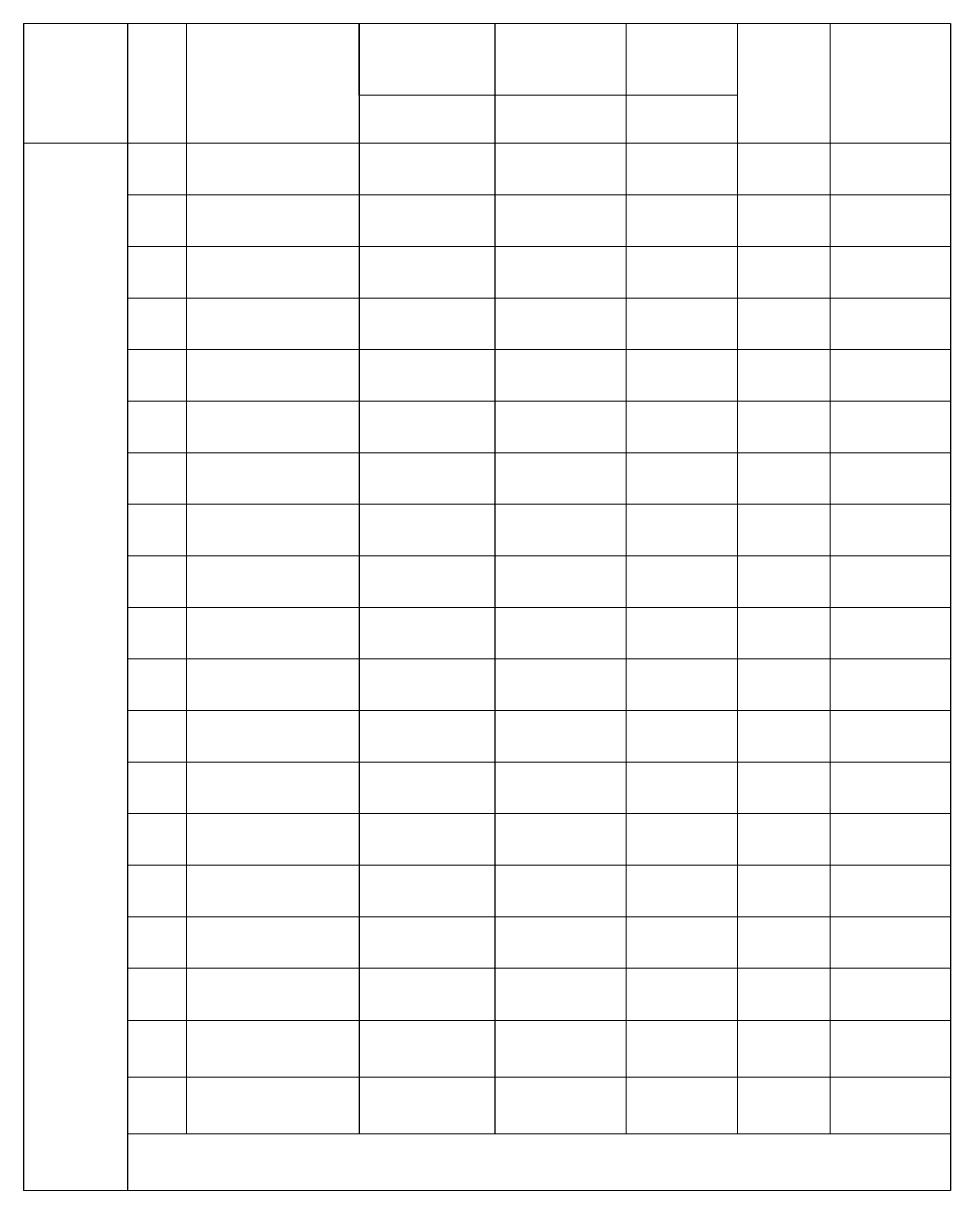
# Model space of a CAD drawing. Extents: x 102162 to 621267, y -39398 to 328893.
# Drawn here: x 309849 to 313977, y 323697 to 328893 of the extents above; entities that cross this region are included whole.
import ezdxf

# ---------------------------------------------------------------- set-up
doc = ezdxf.new("R2010")
doc.units = 0
doc.header["$LTSCALE"] = 1000
doc.header["$MEASUREMENT"] = 0
doc.layers.add('钢架', color=7, linetype='Continuous', lineweight=25)

msp = doc.modelspace()

# ---------------------------------------------------------------- linework, layer by layer
at = {"color": 1}
for p, q in [((309849.2, 328893.1), (309849.2, 323697.1)), ((310315, 323697.1), (310315, 328893.1))]:
    msp.add_line(p, q, dxfattribs=at)
for p, q in [((311344.7, 328573.7), (311344.7, 328893.1)), ((311344.7, 328893.1), (311344.7, 323949.7)), ((311948.5, 328893.1), (311948.5, 324916.3)), ((313976.9, 328893.1), (313976.9, 323697.1)), ((311948.5, 324916.3), (311948.5, 323949.7))]:
    msp.add_line(p, q)
at = {"layer": '钢架', "lineweight": 13}
for p, q in [((309849.2, 328893.1), (313976.9, 328893.1)), ((310575.1, 328893.1), (310575.1, 323949.7)), ((312532.5, 328893.1), (312532.5, 323949.7)), ((313027.5, 328893.1), (313027.5, 323949.7)), ((313440.2, 328893.1), (313440.2, 323949.7)), ((311344.7, 328573.7), (313027.5, 328573.7)), ((309849.2, 328359.1), (313976.9, 328359.1)), ((310315, 328129.6), (313976.9, 328129.6)), ((310315, 327900.1), (313976.9, 327900.1)), ((310315, 327670.5), (313976.9, 327670.5)), ((310315, 327670.5), (313976.9, 327670.5)), ((310315, 327441), (313976.9, 327441)), ((310315, 327211.5), (313976.9, 327211.5)), ((310315, 326982), (313976.9, 326982)), ((310315, 326752.4), (313976.9, 326752.4)), ((310315, 326522.9), (313976.9, 326522.9)), ((310315, 326293.4), (313976.9, 326293.4)), ((310315, 326063.9), (313976.9, 326063.9)), ((310315, 326063.9), (313976.9, 326063.9)), ((310315, 326063.9), (313976.9, 326063.9)), ((310315, 326063.9), (313976.9, 326063.9)), ((310315, 325834.4), (313976.9, 325834.4)), ((310315, 325834.4), (313976.9, 325834.4)), ((310315, 325604.8), (313976.9, 325604.8)), ((310315, 325604.8), (313976.9, 325604.8)), ((310315, 325604.8), (313976.9, 325604.8)), ((310315, 325375.3), (313976.9, 325375.3)), ((310315, 325375.3), (313976.9, 325375.3)), ((310315, 325145.8), (313976.9, 325145.8)), ((310315, 325145.8), (313976.9, 325145.8)), ((310315, 325145.8), (313976.9, 325145.8)), ((310315, 325145.8), (313976.9, 325145.8)), ((310315, 324916.3), (313976.9, 324916.3)), ((310315, 324916.3), (313976.9, 324916.3)), ((310315, 324916.3), (313976.9, 324916.3)), ((310315, 324916.3), (313976.9, 324916.3)), ((310315, 324686.7), (313976.9, 324686.7)), ((310315, 324686.7), (313976.9, 324686.7)), ((310315, 324686.7), (313976.9, 324686.7)), ((310315, 324686.7), (313976.9, 324686.7)), ((310315, 324455.1), (313976.9, 324455.1)), ((310315, 324202.4), (313976.9, 324202.4)), ((310315, 324202.4), (313976.9, 324202.4)), ((310315, 324202.4), (313976.9, 324202.4)), ((310315, 324202.4), (313976.9, 324202.4)), ((310315, 324202.4), (313976.9, 324202.4)), ((310315, 323949.7), (313976.9, 323949.7)), ((309849.2, 323697.1), (313976.9, 323697.1))]:
    msp.add_line(p, q, dxfattribs=at)

doc.saveas('drawing.dxf')
